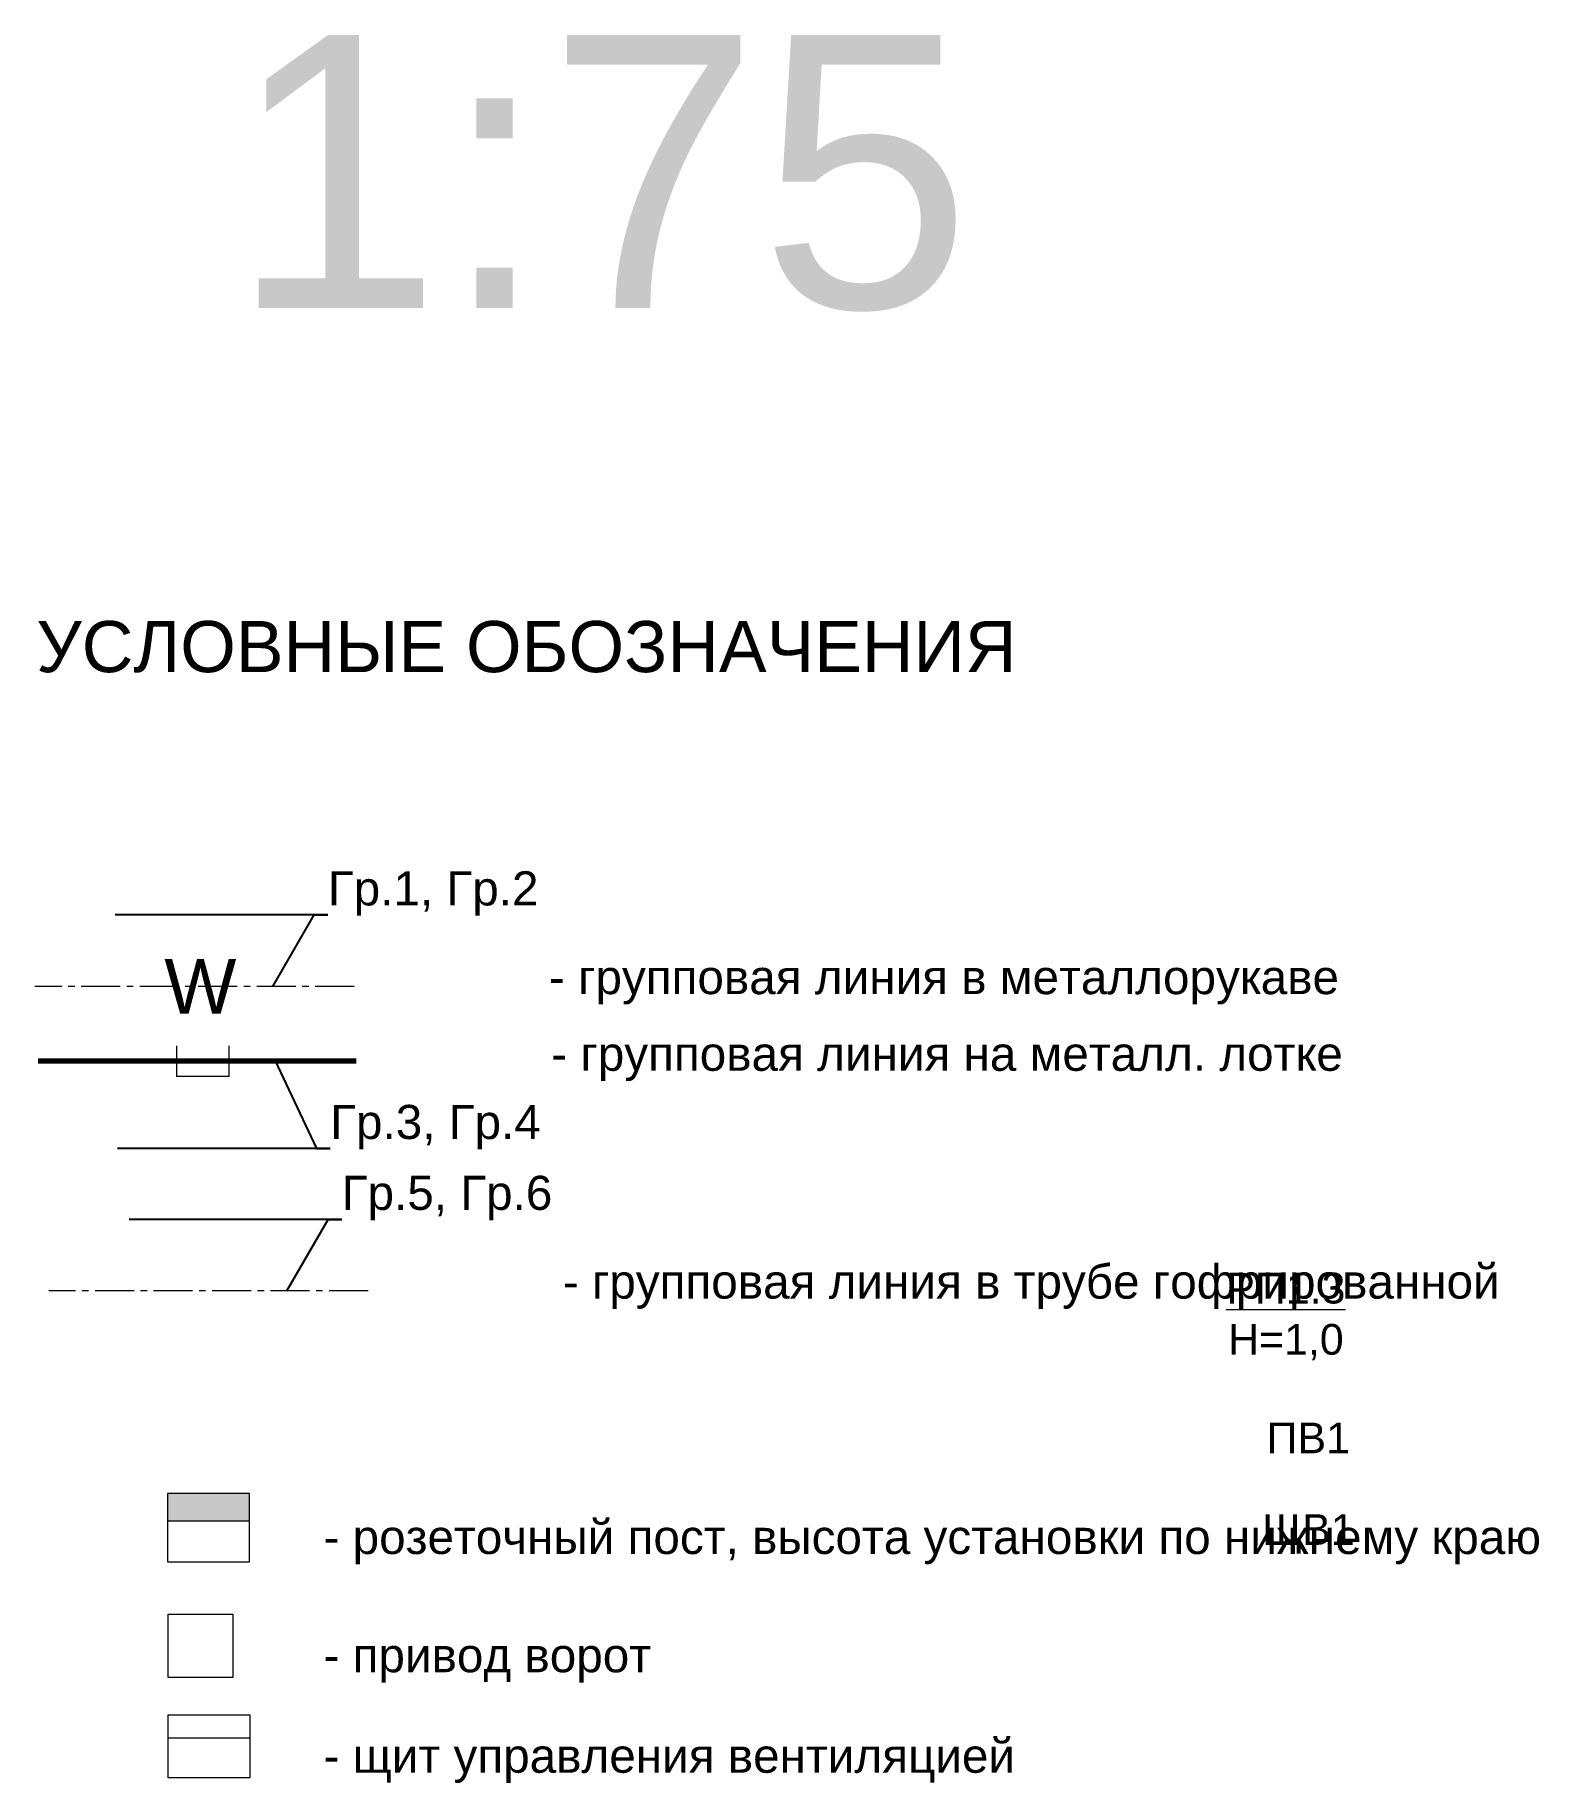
# Model space of a CAD drawing. Header units: millimetres. Extents: x -7047 to 653546, y -441812 to -147059.
# Drawn here: x 186013 to 197033, y -260000 to -247191 of the extents above; entities that cross this region are included whole.
import ezdxf
from ezdxf import colors
from ezdxf.entities.mleader import LeaderData, LeaderLine
from ezdxf.math import Vec2, Vec3

# ---------------------------------------------------------------- set-up
doc = ezdxf.new("R2010")
doc.units = ezdxf.units.MM
doc.linetypes.add('PHANTOM2', pattern=[31.75, 15.875, -3.175, 3.175, -3.175, 3.175, -3.175])
doc.linetypes.add('осевая2', pattern=[28.575, 19.05, -3.175, 3.175, -3.175])
for name, color, linetype, lineweight in [('$Osveshenie', 240, 'Continuous', 15), ('$Оbорудование', 173, 'Continuous', 20), ('ЭОМ_схема_т', 7, 'Continuous', 25)]:
    doc.layers.add(name, color=color, linetype=linetype, lineweight=lineweight)
doc.layers.add('$TEXT', color=250, linetype='Continuous')
doc.layers.add('1 этаж', color=7, linetype='Continuous')
doc.styles.add('Arial Annotative', font='arial.ttf', dxfattribs={"height": 2.5})
doc.styles.add('Arial-0', font='arial.ttf')
doc.styles.add('Анно2.0', font='arial.ttf', dxfattribs={"height": 2})
doc.styles.add('Аннот2.5', font='arial.ttf', dxfattribs={"height": 2.5})

msp = doc.modelspace()

# ---------------------------------------------------------------- texts
at = {"layer": '$Osveshenie', "color": 7, "style": 'Аннот2.5'}
for s, p in [('- групповая линия в металлорукаве', (189779.1, -254219.8)), ('- групповая линия на металл. лотке', (189796, -254781.4)), ('- групповая линия в трубе гофрированной', (189880.6, -256450.8)), ('- групповая линия в трубе гофрированной', (189880.6, -256450.8))]:
    msp.add_text(s, height=250, dxfattribs=at).set_placement(p)
at = {"layer": '$Osveshenie', "color": 7, "insert": (187488.5, -254162.7), "char_height": 400, "width": 1563.282, "attachment_point": 6, "style": 'Анно2.0'}
msp.add_mtext('W', dxfattribs=at)
at = {"layer": '$Оbорудование', "color": 7, "char_height": 225, "width": 1192.659, "attachment_point": 8, "style": 'Анно2.0'}
for s, insert in [('{\\LРП1.3\\P}H=1,0', (195178.4, -256903.5)), ('ПВ1', (195343, -257584)), ('ЩВ1', (195343, -258320.4))]:
    msp.add_mtext(s, dxfattribs=dict(at, insert=insert))
at = {"color": 7, "lineweight": 0, "style": 'Аннот2.5'}
for s, p in [('- розеточный пост, высота установки по нижнему краю', (188127.1, -258322.3)), ('- привод ворот', (188127.1, -259188.7)), ('- щит управления вентиляцией', (188127.1, -259925))]:
    msp.add_text(s, height=250, dxfattribs=at).set_placement(p)
at = {"layer": '1 этаж', "color": 7, "lineweight": 25, "style": 'Аннот2.5'}
msp.add_text('УСЛОВНЫЕ ОБОЗНАЧЕНИЯ', height=375, dxfattribs=at).set_placement((186022.7, -251860.3))
at = {"layer": 'ЭОМ_схема_т', "color": 7, "transparency": 16777216, "insert": (190157, -248205.3), "char_height": 2000, "width": 3831.579, "attachment_point": 5, "style": 'Arial-0'}
msp.add_mtext('1:75', dxfattribs=at)

# ---------------------------------------------------------------- blocks, each defined once
blk = doc.blocks.new('_None')
blk = doc.blocks.new('234234234')
at = {"layer": '$Оbорудование'}
h = blk.add_hatch(color=256, dxfattribs=at)
h.dxf.hatch_style = 1
h.paths.add_polyline_path([(150, 125), (30, 25), (150, 25)], flags=17)
h.paths.add_polyline_path([(150, 125), (-150, 125), (-30, 25), (30, 25)])
h.paths.add_polyline_path([(-150, 125), (-150, 25), (-30, 25)])
blk.add_lwpolyline([(-150, -125), (150, -125), (150, 125), (-150, 125)], close=True, dxfattribs=at)
blk.add_lwpolyline([(-150, 125), (-150, 25), (150, 25)], dxfattribs=at)

# ---------------------------------------------------------------- linework, layer by layer
at = {"layer": '$Osveshenie', "color": 7, "linetype": 'осевая2', "ltscale": 15}
for points in [[(188351.8, -254162.7), (186012.9, -254162.7)], [(188453.3, -256393.7), (186114.5, -256393.7)], [(188453.3, -256393.7), (186114.5, -256393.7)]]:
    msp.add_lwpolyline(points, dxfattribs=at)
at = {"layer": '$Osveshenie', "color": 7, "const_width": 10}
msp.add_lwpolyline([(187051.2, -254596.4), (187051.2, -254822.6), (187433.6, -254822.6), (187433.6, -254596.4)], dxfattribs=at)
at = {"layer": '$Osveshenie', "color": 7, "linetype": 'PHANTOM2', "ltscale": 30, "const_width": 40}
msp.add_lwpolyline([(188368.5, -254709.5), (186034.6, -254709.5)], dxfattribs=at)
at = {"layer": '$Оbорудование', "color": 7}
for points in [[(186989, -258763.5), (187463.9, -258763.5), (187463.9, -259226.2), (186989, -259226.2)], [(186989, -259499.8), (187587.7, -259499.8), (187587.7, -259962.6), (186989, -259962.6)]]:
    msp.add_lwpolyline(points, close=True, dxfattribs=at)
msp.add_lwpolyline([(186989, -259668), (187587.7, -259668)], dxfattribs=at)

# ---------------------------------------------------------------- block references
at = {"color": 7, "lineweight": 0, "xscale": 2, "yscale": 2, "zscale": 2}
msp.add_blockref('234234234', (187283.8, -258129.5), dxfattribs=at)

msp.set_redraw_order([(e.dxf.handle, doc.entitydb.next_handle()) for e in msp.query("TEXT MTEXT ATTDEF DIMENSION ARC_DIMENSION")])  # texts and dimensions are drawn at this point

# ---------------------------------------------------------------- leaders
at = {"layer": '$TEXT', "color": 7}
ml = msp.add_multileader_mtext('Standard', dxfattribs=at)
ml.set_content('Гр.1, Гр.2', color=7, style='Arial Annotative')
ml.set_leader_properties(color=256)
ml.set_arrow_properties(name='NONE')
ml.build(insert=Vec2(0, 0))
ml.multileader.update_dxf_attribs({"text_left_attachment_type": 6, "text_right_attachment_type": 6, "dogleg_length": 1, "arrow_head_size": 300, "scale": 100})
ctx = ml.context
ctx.base_point, ctx.scale, ctx.char_height, ctx.arrow_head_size, ctx.landing_gap_size, ctx.plane_origin = Vec3(188159.2, -253639.1), 100, 250, 300, 0, Vec3(187756.9, -254162.7)
ctx.left_attachment, ctx.right_attachment = 6, 6
notes = []
notes.append((ctx, [(0, (1, 1, 0), (188059.2, -253639.1), (1, 0), 100, [(0, [(187756.9, -254162.7), (188059.2, -253639.1)], 0, [])])]))
ctx.mtext.insert, ctx.mtext.flow_direction = Vec3(188159.2, -253319.7), 5
ml = msp.add_multileader_mtext('Standard', dxfattribs=at)
ml.set_content('Гр.3, Гр.4', color=7, style='Arial Annotative')
ml.set_leader_properties(color=256)
ml.set_arrow_properties(name='NONE')
ml.build(insert=Vec2(0, 0))
ml.multileader.update_dxf_attribs({"text_left_attachment_type": 6, "text_right_attachment_type": 6, "dogleg_length": 1, "arrow_head_size": 300, "scale": 100})
ctx = ml.context
ctx.base_point, ctx.scale, ctx.char_height, ctx.arrow_head_size, ctx.landing_gap_size, ctx.plane_origin = Vec3(188176.1, -255350.8), 100, 250, 300, 0, Vec3(187773.8, -254709.5)
ctx.left_attachment, ctx.right_attachment = 6, 6
notes.append((ctx, [(0, (1, 1, 0), (188076.1, -255350.8), (1, 0), 100, [(0, [(187773.8, -254709.5), (188076.1, -255350.8)], 0, [])])]))
ctx.mtext.insert, ctx.mtext.flow_direction = Vec3(188176.1, -255031.4), 5
ml = msp.add_multileader_mtext('Standard', dxfattribs=at)
ml.set_content('Гр.5, Гр.6', color=7, style='Arial Annotative')
ml.set_leader_properties(color=256)
ml.set_arrow_properties(name='NONE')
ml.build(insert=Vec2(0, 0))
ml.multileader.update_dxf_attribs({"text_left_attachment_type": 6, "text_right_attachment_type": 6, "dogleg_length": 1, "arrow_head_size": 300, "scale": 100})
ctx = ml.context
ctx.base_point, ctx.scale, ctx.char_height, ctx.arrow_head_size, ctx.landing_gap_size, ctx.plane_origin = Vec3(188260.7, -255870.1), 100, 250, 300, 0, Vec3(187858.4, -256393.7)
ctx.left_attachment, ctx.right_attachment = 6, 6
notes.append((ctx, [(0, (1, 1, 0), (188160.7, -255870.1), (1, 0), 100, [(0, [(187858.4, -256393.7), (188160.7, -255870.1)], 0, [])])]))
ctx.mtext.insert, ctx.mtext.flow_direction = Vec3(188260.7, -255550.7), 5
for ctx, leaders in notes:
    for number, flags, end, landing, length, lines in leaders:
        leader = LeaderData()
        leader.index, (leader.has_last_leader_line, leader.has_dogleg_vector, leader.attachment_direction) = number, flags
        leader.last_leader_point, leader.dogleg_vector, leader.dogleg_length = Vec3(end), Vec3(landing), length
        for number, points, colour, breaks in lines:
            line = LeaderLine()
            line.index, line.vertices, line.color, line.breaks = number, Vec3.list(points), colors.encode_raw_color(colour), breaks
            leader.lines.append(line)
        ctx.leaders.append(leader)

doc.saveas('drawing.dxf')
